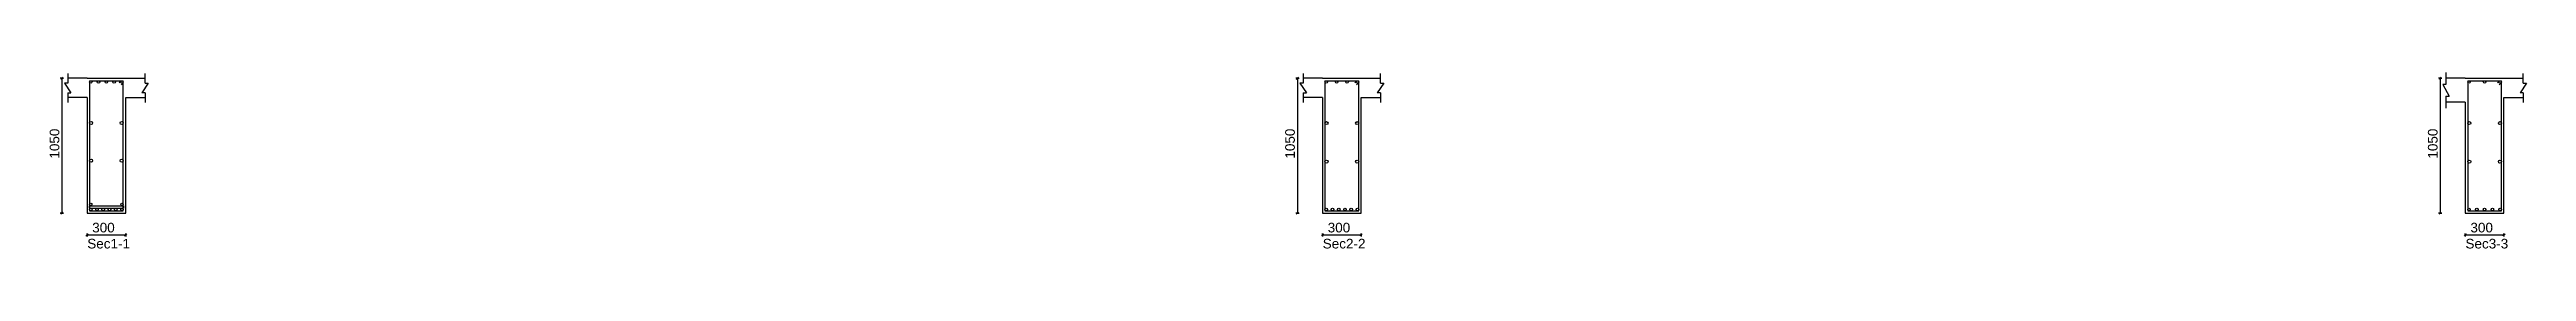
# Model space of a CAD drawing. Extents: x 0 to 98, y 3 to 248.
# Drawn here: x 5.77 to 25, y 182.27 to 183.64 of the extents above; entities that cross this region are included whole.
import ezdxf

# ---------------------------------------------------------------- set-up
doc = ezdxf.new("R2010")
doc.units = 0
for name, color, linetype in [('Beam_Cross_Label', 4, 'CONTINUOUS'), ('Beam_CrossSection', 2, 'CONTINUOUS'), ('dim_all', 7, 'CONTINUOUS'), ('main_botbars', 4, 'CONTINUOUS'), ('main_topbars', 4, 'CONTINUOUS'), ('Sidefacebar', 140, 'CONTINUOUS'), ('Spacerbar', 7, 'CONTINUOUS'), ('Stirrup_bar', 1, 'CONTINUOUS')]:
    doc.layers.add(name, color=color, linetype=linetype)
doc.styles.add('STRUDS_Arial', font='ARIAL.TTF', dxfattribs={"height": 0.04})

msp = doc.modelspace()

# ---------------------------------------------------------------- texts
at = {"layer": 'Beam_Cross_Label', "style": 'STRUDS_Arial'}
for s, p in [('Sec1-1', (6.0615, 182.268)), ('Sec2-2', (15.6515, 182.268)), ('Sec3-3', (24.5215, 182.268))]:
    msp.add_text(s, height=0.075, dxfattribs=at).set_placement(p)
at = {"layer": 'dim_all', "style": 'STRUDS_Arial'}
for p in [(5.845, 182.968), (15.435, 182.968), (24.305, 182.968)]:
    msp.add_text('1050', height=0.075, rotation=90, dxfattribs=at).set_placement(p)
for p in [(6.1, 182.393), (15.69, 182.393), (24.56, 182.393)]:
    msp.add_text('300', height=0.075, dxfattribs=at).set_placement(p)

# ---------------------------------------------------------------- linework, layer by layer
at = {"layer": 'Beam_CrossSection'}
for p, q in [((5.91, 183.63), (5.91, 183.555)), ((6.51, 183.555), (6.51, 183.63)), ((15.5, 183.63), (15.5, 183.555)), ((16.1, 183.555), (16.1, 183.63)), ((24.37, 183.639), (24.37, 183.546)), ((24.97, 183.555), (24.97, 183.63)), ((5.91, 183.555), (5.885, 183.555)), ((5.885, 183.555), (5.935, 183.48)), ((6.06, 183.593), (5.91, 183.593)), ((5.91, 183.48), (5.91, 183.405)), ((5.91, 183.48), (5.935, 183.48)), ((6.06, 183.443), (5.91, 183.443)), ((6.06, 183.593), (6.36, 183.593)), ((6.06, 183.593), (6.06, 183.593)), ((6.06, 183.443), (6.06, 182.543)), ((6.36, 183.593), (6.36, 183.593)), ((6.36, 183.593), (6.51, 183.593)), ((6.36, 182.543), (6.36, 183.443)), ((6.36, 183.443), (6.51, 183.443)), ((6.535, 183.555), (6.485, 183.48)), ((6.51, 183.48), (6.485, 183.48)), ((6.51, 183.555), (6.535, 183.555)), ((6.51, 183.48), (6.51, 183.405)), ((15.5, 183.555), (15.475, 183.555)), ((15.475, 183.555), (15.525, 183.48)), ((15.65, 183.593), (15.5, 183.593)), ((15.5, 183.48), (15.5, 183.405)), ((15.5, 183.48), (15.525, 183.48)), ((15.65, 183.443), (15.5, 183.443)), ((15.65, 183.593), (15.95, 183.593)), ((15.65, 183.593), (15.65, 183.593)), ((15.65, 183.443), (15.65, 182.543)), ((15.95, 183.593), (15.95, 183.593)), ((15.95, 183.593), (16.1, 183.593)), ((15.95, 182.543), (15.95, 183.443)), ((15.95, 183.443), (16.1, 183.443)), ((16.125, 183.555), (16.075, 183.48)), ((16.1, 183.48), (16.075, 183.48)), ((16.1, 183.555), (16.125, 183.555)), ((16.1, 183.48), (16.1, 183.405)), ((24.37, 183.546), (24.345, 183.546)), ((24.345, 183.546), (24.395, 183.454)), ((24.52, 183.593), (24.37, 183.593)), ((24.37, 183.454), (24.37, 183.361)), ((24.37, 183.454), (24.395, 183.454)), ((24.52, 183.593), (24.82, 183.593)), ((24.52, 183.593), (24.52, 183.593)), ((24.82, 183.593), (24.82, 183.593)), ((24.82, 183.593), (24.97, 183.593)), ((24.82, 182.543), (24.82, 183.443)), ((24.82, 183.443), (24.97, 183.443)), ((24.995, 183.555), (24.945, 183.48)), ((24.97, 183.48), (24.945, 183.48)), ((24.97, 183.555), (24.995, 183.555)), ((24.97, 183.48), (24.97, 183.405)), ((24.52, 183.408), (24.37, 183.408)), ((24.52, 183.408), (24.52, 182.543)), ((6.06, 182.543), (6.36, 182.543)), ((15.65, 182.543), (15.95, 182.543)), ((24.52, 182.543), (24.82, 182.543))]:
    msp.add_line(p, q, dxfattribs=at)
at = {"layer": 'dim_all'}
for p, q in [((5.865, 183.593), (5.8525, 183.593)), ((5.865, 183.593), (5.8562, 183.584)), ((5.865, 183.593), (5.8738, 183.601)), ((5.865, 183.593), (5.8775, 183.593)), ((5.865, 183.593), (5.865, 182.543)), ((15.455, 183.593), (15.4425, 183.593)), ((15.455, 183.593), (15.4462, 183.584)), ((15.455, 183.593), (15.4638, 183.601)), ((15.455, 183.593), (15.4675, 183.593)), ((15.455, 183.593), (15.455, 182.543)), ((24.325, 183.593), (24.3125, 183.593)), ((24.325, 183.593), (24.3162, 183.584)), ((24.325, 183.593), (24.3338, 183.601)), ((24.325, 183.593), (24.3375, 183.593)), ((24.325, 183.593), (24.325, 182.543)), ((5.865, 182.543), (5.8525, 182.543)), ((5.865, 182.543), (5.8562, 182.534)), ((5.865, 182.543), (5.8738, 182.551)), ((5.865, 182.543), (5.8775, 182.543)), ((15.455, 182.543), (15.4425, 182.543)), ((15.455, 182.543), (15.4462, 182.534)), ((15.455, 182.543), (15.4638, 182.551)), ((15.455, 182.543), (15.4675, 182.543)), ((24.325, 182.543), (24.3125, 182.543)), ((24.325, 182.543), (24.3162, 182.534)), ((24.325, 182.543), (24.3338, 182.551)), ((24.325, 182.543), (24.3375, 182.543)), ((6.06, 182.373), (6.0512, 182.364)), ((6.06, 182.373), (6.06, 182.385)), ((6.06, 182.373), (6.0688, 182.381)), ((6.06, 182.373), (6.06, 182.36)), ((6.06, 182.373), (6.36, 182.373)), ((6.36, 182.373), (6.3512, 182.364)), ((6.36, 182.373), (6.36, 182.385)), ((6.36, 182.373), (6.3688, 182.381)), ((6.36, 182.373), (6.36, 182.36)), ((15.65, 182.373), (15.6412, 182.364)), ((15.65, 182.373), (15.65, 182.385)), ((15.65, 182.373), (15.6588, 182.381)), ((15.65, 182.373), (15.65, 182.36)), ((15.65, 182.373), (15.95, 182.373)), ((15.95, 182.373), (15.9412, 182.364)), ((15.95, 182.373), (15.95, 182.385)), ((15.95, 182.373), (15.9588, 182.381)), ((15.95, 182.373), (15.95, 182.36)), ((24.52, 182.373), (24.5112, 182.364)), ((24.52, 182.373), (24.52, 182.385)), ((24.52, 182.373), (24.5288, 182.381)), ((24.52, 182.373), (24.52, 182.36)), ((24.52, 182.373), (24.82, 182.373)), ((24.82, 182.373), (24.8112, 182.364)), ((24.82, 182.373), (24.82, 182.385)), ((24.82, 182.373), (24.8288, 182.381)), ((24.82, 182.373), (24.82, 182.36))]:
    msp.add_line(p, q, dxfattribs=at)
at = {"layer": 'main_botbars'}
for centre in [(6.0888, 182.611), (6.0888, 182.571), (6.1372, 182.571), (6.1857, 182.571), (6.2343, 182.571), (6.2828, 182.571), (6.3312, 182.611), (6.3312, 182.571), (15.6788, 182.571), (15.7273, 182.571), (15.7758, 182.571), (15.8243, 182.571), (15.8728, 182.571), (15.9213, 182.571), (24.5488, 182.571), (24.6094, 182.571), (24.67, 182.571), (24.7306, 182.571), (24.7913, 182.571)]:
    msp.add_circle(centre, 0.01, dxfattribs=at)
at = {"layer": 'main_topbars'}
for centre in [(6.0888, 183.564), (6.1494, 183.564), (6.21, 183.564), (6.2706, 183.564), (6.3312, 183.564), (15.6788, 183.564), (15.7596, 183.564), (15.8404, 183.564), (15.9213, 183.564), (24.5488, 183.564), (24.67, 183.564), (24.7913, 183.564)]:
    msp.add_circle(centre, 0.01, dxfattribs=at)
at = {"layer": 'Sidefacebar'}
for centre in [(6.091, 183.245), (6.329, 183.245), (15.681, 183.244), (15.919, 183.244), (24.551, 183.244), (24.789, 183.244), (6.091, 182.951), (6.329, 182.951), (15.681, 182.944), (15.919, 182.944), (24.551, 182.944), (24.789, 182.944)]:
    msp.add_circle(centre, 0.012, dxfattribs=at)
at = {"layer": 'Spacerbar'}
for p, q in [((6.0758, 182.601), (6.3442, 182.601)), ((6.0758, 182.601), (6.0758, 182.581)), ((6.0758, 182.581), (6.3442, 182.581)), ((6.3442, 182.601), (6.3442, 182.581))]:
    msp.add_line(p, q, dxfattribs=at)
at = {"layer": 'Stirrup_bar'}
for p, q in [((6.0788, 183.574), (6.0788, 182.561)), ((6.0788, 183.574), (6.3412, 183.574)), ((6.3242, 183.571), (6.31, 183.557)), ((6.3383, 183.557), (6.3242, 183.543)), ((6.3412, 182.561), (6.3412, 183.574)), ((15.6688, 183.574), (15.6688, 182.561)), ((15.6688, 183.574), (15.9313, 183.574)), ((15.9142, 183.571), (15.9, 183.557)), ((15.9283, 183.557), (15.9142, 183.543)), ((15.9313, 182.561), (15.9313, 183.574)), ((24.5388, 183.574), (24.5388, 182.561)), ((24.5388, 183.574), (24.8013, 183.574)), ((24.7842, 183.571), (24.77, 183.557)), ((24.7983, 183.557), (24.7842, 183.543)), ((24.8013, 182.561), (24.8013, 183.574)), ((6.0788, 182.561), (6.3412, 182.561)), ((15.6688, 182.561), (15.9313, 182.561)), ((24.5388, 182.561), (24.8013, 182.561))]:
    msp.add_line(p, q, dxfattribs=at)

msp.set_redraw_order([(e.dxf.handle, doc.entitydb.next_handle()) for e in msp.query("TEXT MTEXT ATTDEF DIMENSION ARC_DIMENSION")])  # texts and dimensions are drawn at this point

doc.saveas('drawing.dxf')
